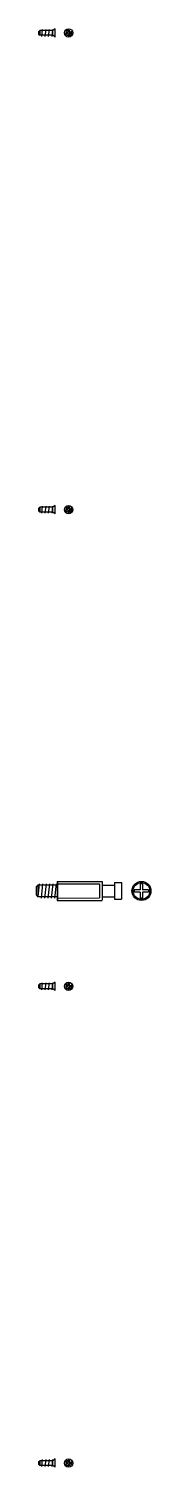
# Model space of a CAD drawing. Header units: centimetres. Extents: x 4 to 257, y 1 to 229.
# Drawn here: x 252 to 256.8, y 93 to 153.3 of the extents above; entities that cross this region are included whole.
import ezdxf

# ---------------------------------------------------------------- set-up
doc = ezdxf.new("R2010")
doc.units = ezdxf.units.CM
doc.linetypes.add('ACAD_ISO02W100', pattern=[15, 12, -3])

msp = doc.modelspace()

# ---------------------------------------------------------------- linework, layer by layer
for p, q in [((252.288, 153.312), (252.257, 153.012)), ((252.429, 153.312), (252.399, 153.012)), ((252.57, 153.312), (252.539, 153.012)), ((252.711, 153.312), (252.68, 153.012)), ((252.827, 153.337), (252.727, 153.262)), ((252.827, 152.987), (252.827, 153.337)), ((252.127, 153.212), (252.177, 153.262)), ((252.127, 153.212), (252.127, 153.112)), ((252.127, 153.112), (252.177, 153.062)), ((252.177, 153.262), (252.177, 153.062)), ((252.727, 153.262), (252.177, 153.262)), ((252.727, 153.062), (252.177, 153.062)), ((252.727, 153.062), (252.727, 153.262)), ((252.827, 152.987), (252.727, 153.062)), ((253.372, 153.182), (253.274, 153.182)), ((253.275, 153.182), (253.275, 153.143)), ((253.372, 153.143), (253.275, 153.143)), ((253.411, 153.279), (253.372, 153.279)), ((253.372, 153.279), (253.372, 153.182)), ((253.372, 153.143), (253.372, 153.046)), ((253.411, 153.046), (253.372, 153.046)), ((253.411, 153.279), (253.411, 153.182)), ((253.507, 153.182), (253.411, 153.182)), ((253.508, 153.143), (253.411, 153.143)), ((253.411, 153.143), (253.411, 153.046)), ((253.508, 153.182), (253.508, 153.143)), ((252.127, 133.212), (252.177, 133.262)), ((252.127, 133.212), (252.127, 133.112)), ((252.127, 133.112), (252.177, 133.062)), ((252.177, 133.262), (252.177, 133.062)), ((252.727, 133.262), (252.177, 133.262)), ((252.727, 133.062), (252.177, 133.062)), ((252.288, 133.312), (252.257, 133.012)), ((252.429, 133.312), (252.399, 133.012)), ((252.57, 133.312), (252.539, 133.012)), ((252.711, 133.312), (252.68, 133.012)), ((252.827, 133.337), (252.727, 133.262)), ((252.727, 133.062), (252.727, 133.262)), ((252.827, 132.987), (252.727, 133.062)), ((252.827, 132.987), (252.827, 133.337)), ((253.372, 133.182), (253.274, 133.182)), ((253.275, 133.182), (253.275, 133.143)), ((253.372, 133.143), (253.275, 133.143)), ((253.411, 133.279), (253.372, 133.279)), ((253.372, 133.279), (253.372, 133.182)), ((253.372, 133.143), (253.372, 133.046)), ((253.411, 133.046), (253.372, 133.046)), ((253.411, 133.279), (253.411, 133.182)), ((253.507, 133.182), (253.411, 133.182)), ((253.508, 133.143), (253.411, 133.143)), ((253.411, 133.143), (253.411, 133.046)), ((253.508, 133.182), (253.508, 133.143)), ((252.023, 117.331), (252.106, 117.414)), ((252.023, 117.331), (252.023, 116.997)), ((252.16, 117.464), (252.106, 116.931)), ((252.106, 117.414), (252.106, 116.914)), ((252.911, 117.414), (252.106, 117.414)), ((252.301, 117.464), (252.241, 116.864)), ((252.442, 117.464), (252.381, 116.864)), ((252.583, 117.464), (252.522, 116.864)), ((252.724, 117.464), (252.663, 116.864)), ((252.865, 117.464), (252.804, 116.864)), ((252.911, 117.564), (252.911, 116.764)), ((252.911, 117.564), (254.793, 117.564)), ((252.944, 116.764), (252.944, 117.564)), ((252.944, 117.464), (254.693, 117.464)), ((254.693, 117.464), (254.693, 116.872)), ((254.793, 117.564), (254.793, 116.772)), ((254.793, 117.414), (255.31, 117.414)), ((255.31, 117.514), (255.61, 117.514)), ((255.31, 117.514), (255.31, 116.814)), ((255.61, 117.514), (255.61, 116.814)), ((256.397, 117.214), (256.145, 117.214)), ((256.147, 117.214), (256.147, 117.114)), ((256.397, 117.114), (256.147, 117.114)), ((256.497, 117.464), (256.397, 117.464)), ((256.397, 117.464), (256.397, 117.214)), ((256.397, 117.114), (256.397, 116.864)), ((256.497, 117.464), (256.497, 117.214)), ((256.745, 117.214), (256.497, 117.214)), ((256.747, 117.114), (256.497, 117.114)), ((256.497, 117.114), (256.497, 116.864)), ((256.747, 117.214), (256.747, 117.114)), ((252.023, 116.997), (252.106, 116.914)), ((252.911, 116.914), (252.106, 116.914)), ((252.911, 116.764), (254.793, 116.764)), ((252.944, 116.864), (254.693, 116.872)), ((254.793, 116.914), (255.31, 116.914)), ((255.31, 116.814), (255.61, 116.814)), ((256.497, 116.864), (256.397, 116.864)), ((252.127, 113.212), (252.177, 113.262)), ((252.127, 113.212), (252.127, 113.112)), ((252.127, 113.112), (252.177, 113.062)), ((252.177, 113.262), (252.177, 113.062)), ((252.727, 113.262), (252.177, 113.262)), ((252.727, 113.062), (252.177, 113.062)), ((252.288, 113.312), (252.257, 113.012)), ((252.429, 113.312), (252.399, 113.012)), ((252.57, 113.312), (252.539, 113.012)), ((252.711, 113.312), (252.68, 113.012)), ((252.827, 113.337), (252.727, 113.262)), ((252.727, 113.062), (252.727, 113.262)), ((252.827, 112.987), (252.727, 113.062)), ((252.827, 112.987), (252.827, 113.337)), ((253.372, 113.182), (253.274, 113.182)), ((253.275, 113.182), (253.275, 113.143)), ((253.372, 113.143), (253.275, 113.143)), ((253.411, 113.279), (253.372, 113.279)), ((253.372, 113.279), (253.372, 113.182)), ((253.372, 113.143), (253.372, 113.046)), ((253.411, 113.046), (253.372, 113.046)), ((253.411, 113.279), (253.411, 113.182)), ((253.507, 113.182), (253.411, 113.182)), ((253.508, 113.143), (253.411, 113.143)), ((253.411, 113.143), (253.411, 113.046)), ((253.508, 113.182), (253.508, 113.143)), ((252.127, 93.212), (252.177, 93.262)), ((252.127, 93.212), (252.127, 93.112)), ((252.127, 93.112), (252.177, 93.062)), ((252.177, 93.262), (252.177, 93.062)), ((252.727, 93.262), (252.177, 93.262)), ((252.727, 93.062), (252.177, 93.062)), ((252.288, 93.312), (252.257, 93.012)), ((252.429, 93.312), (252.399, 93.012)), ((252.57, 93.312), (252.539, 93.012)), ((252.711, 93.312), (252.68, 93.012)), ((252.827, 93.337), (252.727, 93.262)), ((252.727, 93.062), (252.727, 93.262)), ((252.827, 92.987), (252.727, 93.062)), ((252.827, 92.987), (252.827, 93.337)), ((253.372, 93.182), (253.274, 93.182)), ((253.275, 93.182), (253.275, 93.143)), ((253.372, 93.143), (253.275, 93.143)), ((253.411, 93.279), (253.372, 93.279)), ((253.372, 93.279), (253.372, 93.182)), ((253.372, 93.143), (253.372, 93.046)), ((253.411, 93.046), (253.372, 93.046)), ((253.411, 93.279), (253.411, 93.182)), ((253.507, 93.182), (253.411, 93.182)), ((253.508, 93.143), (253.411, 93.143)), ((253.411, 93.143), (253.411, 93.046)), ((253.508, 93.182), (253.508, 93.143))]:
    msp.add_line(p, q)
for centre, radius in [((253.391, 153.162), 0.175), ((253.391, 133.162), 0.175), ((256.447, 117.164), 0.4), ((256.447, 117.164), 0.35), ((253.391, 113.162), 0.175), ((253.391, 93.162), 0.175)]:
    msp.add_circle(centre, radius)
at = {"linetype": 'ACAD_ISO02W100', "ltscale": 0.01}
for centre in [(253.391, 153.162), (253.391, 133.162), (253.391, 113.162), (253.391, 93.162)]:
    msp.add_circle(centre, 0.117, dxfattribs=at)

doc.saveas('drawing.dxf')
